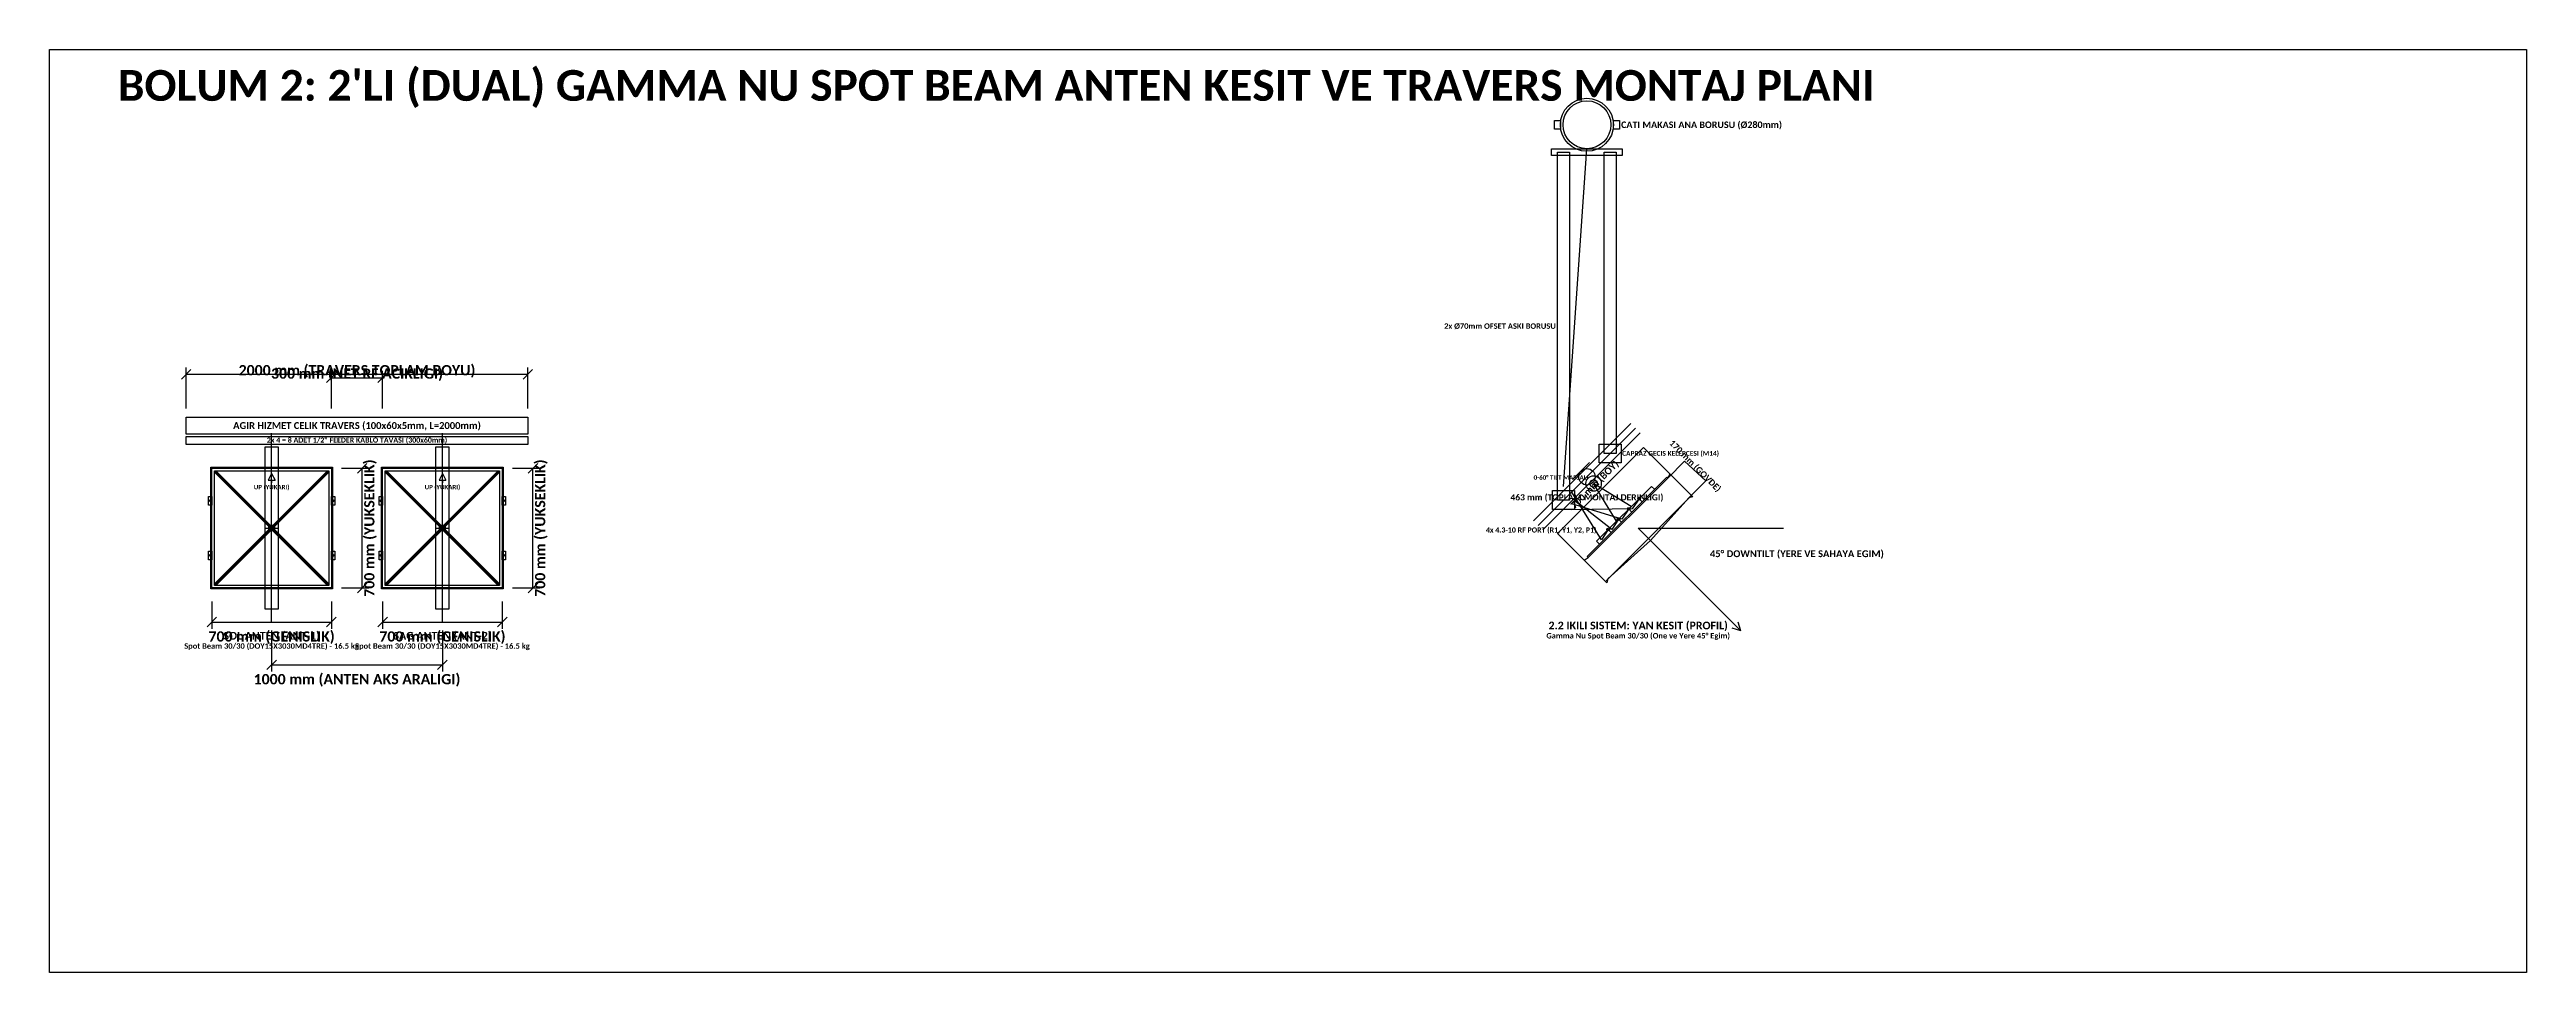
# Model space of a CAD drawing. Header units: metres. Extents: x -21.5 to 35.1, y -2.6 to 19.8.
# Drawn here: x 6.7 to 21.2, y 14.4 to 19.8 of the extents above; entities that cross this region are included whole.
import ezdxf
from ezdxf.enums import TextEntityAlignment as Align

# ---------------------------------------------------------------- set-up
doc = ezdxf.new("R2010")
doc.units = ezdxf.units.M
for name, color, linetype in [('CELIK_KIRIS_KOLON', 9, 'CONTINUOUS'), ('EKP_PANEL_ANTEN', 6, 'CONTINUOUS'), ('KABLO_TAVALARI', 6, 'CONTINUOUS'), ('METIN_BILGI', 7, 'CONTINUOUS'), ('MONTAJ_BORULARI', 2, 'CONTINUOUS'), ('OLCULER', 1, 'CONTINUOUS')]:
    doc.layers.add(name, color=color, linetype=linetype)
doc.styles.get("Standard").update_dxf_attribs({"font": 'calibrib.ttf'})

msp = doc.modelspace()

# ---------------------------------------------------------------- texts
at = {"layer": 'CELIK_KIRIS_KOLON'}
msp.add_text('AGIR HIZMET CELIK TRAVERS (100x60x5mm, L=2000mm)', height=0.04, dxfattribs=at).set_placement((8.5, 17.6), align=Align.MIDDLE_CENTER)
msp.add_text('0-60° TILT MAFSALI', height=0.026, dxfattribs=at).set_placement((15.709, 17.296), align=Align.MIDDLE_RIGHT)
at = {"layer": 'KABLO_TAVALARI'}
msp.add_text('2x 4 = 8 ADET 1/2" FEEDER KABLO TAVASI (300x60mm)', height=0.03, dxfattribs=at).set_placement((8.5, 17.515), align=Align.MIDDLE_CENTER)
msp.add_text('4x 4.3-10 RF PORT (R1, Y1, Y2, P1)', height=0.03, dxfattribs=at).set_placement((15.756, 16.989), align=Align.MIDDLE_RIGHT)
at = {"layer": 'METIN_BILGI'}
msp.add_text("BOLUM 2: 2'LI (DUAL) GAMMA NU SPOT BEAM ANTEN KESIT VE TRAVERS MONTAJ PLANI", height=0.18, dxfattribs=at).set_placement((7.1, 19.5))
for s, height, p in [('CATI MAKASI ANA BORUSU (Ø280mm)', 0.038, (15.9, 19.36)), ('CAPRAZ GECIS KELEPCESI (M14)', 0.028, (15.906, 17.437))]:
    msp.add_text(s, height=height, dxfattribs=at).set_placement(p, align=Align.MIDDLE_LEFT)
msp.add_text('2x Ø70mm OFSET ASKI BORUSU', height=0.032, dxfattribs=at).set_placement((15.518, 18.182), align=Align.MIDDLE_RIGHT)
for s, height, p in [('UP (YUKARI)', 0.026, (8, 17.24)), ('UP (YUKARI)', 0.026, (9, 17.24)), ('SOL ANTEN (ANT-1)', 0.045, (8, 16.37)), ('SAG ANTEN (ANT-2)', 0.045, (9, 16.37)), ('Gamma Nu Spot Beam 30/30 (One ve Yere 45° Egim)', 0.032, (16, 16.37)), ('2.2 IKILI SISTEM: YAN KESIT (PROFIL)', 0.045, (16, 16.43)), ('Spot Beam 30/30 (DOY15X3030MD4TRE) - 16.5 kg', 0.032, (8, 16.31)), ('Spot Beam 30/30 (DOY15X3030MD4TRE) - 16.5 kg', 0.032, (9, 16.31))]:
    msp.add_text(s, height=height, dxfattribs=at).set_placement(p, align=Align.MIDDLE_CENTER)
at = {"layer": 'OLCULER'}
for s, height, p in [('2000 mm (TRAVERS TOPLAM BOYU)', 0.06, (8.5, 17.924)), ('300 mm (NET RF ACIKLIGI)', 0.06, (8.5, 17.904)), ('463 mm (TOPLAM MONTAJ DERINLIGI)', 0.036, (15.7, 17.18)), ('700 mm (GENISLIK)', 0.06, (8, 16.366)), ('700 mm (GENISLIK)', 0.06, (9, 16.366)), ('1000 mm (ANTEN AKS ARALIGI)', 0.06, (8.5, 16.116))]:
    msp.add_text(s, height=height, dxfattribs=at).set_placement(p, align=Align.MIDDLE_CENTER)
for s, height, rotation, p in [('170 mm (GOVDE)', 0.036, -45, (16.334, 17.364)), ('700 mm (YUKSEKLIK)', 0.06, 90, (8.572, 17)), ('700 mm (YUKSEKLIK)', 0.06, 90, (9.572, 17)), ('700 mm (BOY)', 0.04, 45, (15.745, 17.255))]:
    msp.add_text(s, height=height, rotation=rotation, dxfattribs=at).set_placement(p, align=Align.MIDDLE_CENTER)
msp.add_text('45° DOWNTILT (YERE VE SAHAYA EGIM)', height=0.04, dxfattribs=at).set_placement((16.42, 16.85), align=Align.MIDDLE_LEFT)

# ---------------------------------------------------------------- linework, layer by layer
at = {"layer": 'CELIK_KIRIS_KOLON'}
for p, q in [((15.563, 17.244), (15.7, 19.22)), ((15.715, 17.384), (15.616, 17.285)), ((16.167, 17.298), (15.702, 16.833)), ((15.959, 17.126), (15.739, 17.261)), ((15.874, 17.041), (15.739, 17.261)), ((16.167, 17.298), (16.173, 17.293)), ((16.077, 17.244), (15.756, 16.923)), ((16.095, 17.227), (16.077, 17.244)), ((15.702, 16.833), (15.707, 16.827)), ((15.756, 16.923), (15.773, 16.905))]:
    msp.add_line(p, q, dxfattribs=at)
for points in [[(15.51, 19.335), (15.51, 19.385), (15.545, 19.385), (15.545, 19.335)], [(15.855, 19.335), (15.855, 19.385), (15.89, 19.385), (15.89, 19.335)], [(15.493, 19.18), (15.493, 19.22), (15.906, 19.22), (15.906, 19.18)], [(7.5, 17.55), (7.5, 17.65), (9.5, 17.65), (9.5, 17.55)], [(15.771, 17.382), (15.771, 17.492), (15.901, 17.492), (15.901, 17.382)], [(7.644, 16.644), (7.644, 17.356), (8.356, 17.356), (8.356, 16.644)], [(8.644, 16.644), (8.644, 17.356), (9.356, 17.356), (9.356, 16.644)], [(7.63, 17.135), (7.63, 17.185), (7.65, 17.185), (7.65, 17.135)], [(8.35, 17.135), (8.35, 17.185), (8.37, 17.185), (8.37, 17.135)], [(8.63, 17.135), (8.63, 17.185), (8.65, 17.185), (8.65, 17.135)], [(9.35, 17.135), (9.35, 17.185), (9.37, 17.185), (9.37, 17.135)], [(15.498, 17.109), (15.498, 17.219), (15.628, 17.219), (15.628, 17.109)], [(7.63, 16.815), (7.63, 16.865), (7.65, 16.865), (7.65, 16.815)], [(8.35, 16.815), (8.35, 16.865), (8.37, 16.865), (8.37, 16.815)], [(8.63, 16.815), (8.63, 16.865), (8.65, 16.865), (8.65, 16.815)], [(9.35, 16.815), (9.35, 16.865), (9.37, 16.865), (9.37, 16.815)]]:
    msp.add_lwpolyline(points, close=True, dxfattribs=at)
for centre, radius in [((15.7, 19.36), 0.155), ((15.7, 17.3), 0.0481), ((15.739, 17.261), 0.045), ((15.739, 17.261), 0.022), ((7.64, 17.16), 0.005), ((8.36, 17.16), 0.005), ((8.64, 17.16), 0.005), ((9.36, 17.16), 0.005), ((7.64, 16.84), 0.005), ((8.36, 16.84), 0.005), ((8.64, 16.84), 0.005), ((9.36, 16.84), 0.005)]:
    msp.add_circle(centre, radius, dxfattribs=at)
at = {"layer": 'EKP_PANEL_ANTEN'}
for p, q in [((7.665, 16.665), (8.335, 17.335)), ((7.665, 17.335), (8.335, 16.665)), ((7.665, 16.673), (8.327, 17.335)), ((7.665, 17.327), (8.327, 16.665)), ((7.673, 17.335), (8.335, 16.673)), ((7.673, 16.665), (8.335, 17.327)), ((8.665, 16.665), (9.335, 17.335)), ((8.665, 17.335), (9.335, 16.665)), ((8.665, 16.673), (9.327, 17.335)), ((8.665, 17.327), (9.327, 16.665)), ((8.673, 17.335), (9.335, 16.673)), ((8.673, 16.665), (9.335, 17.327)), ((15.707, 16.827), (16.173, 17.293)), ((16.173, 17.293), (16.187, 17.316)), ((16.187, 17.316), (16.32, 17.183)), ((16.308, 17.187), (15.813, 16.692)), ((16.297, 17.177), (16.073, 16.927)), ((16.32, 17.183), (16.297, 17.177)), ((7.965, 17), (8.035, 17)), ((8, 16.965), (8, 17.035)), ((8.965, 17), (9.035, 17)), ((9, 16.965), (9, 17.035)), ((15.684, 16.813), (15.707, 16.827)), ((16.073, 16.927), (15.823, 16.703)), ((15.817, 16.68), (15.684, 16.813)), ((15.823, 16.703), (15.817, 16.68))]:
    msp.add_line(p, q, dxfattribs=at)
for points in [[(7.65, 16.65), (7.65, 17.35), (8.35, 17.35), (8.35, 16.65)], [(7.665, 16.665), (7.665, 17.335), (8.335, 17.335), (8.335, 16.665)], [(8.65, 16.65), (8.65, 17.35), (9.35, 17.35), (9.35, 16.65)], [(8.665, 16.665), (8.665, 17.335), (9.335, 17.335), (9.335, 16.665)]]:
    msp.add_lwpolyline(points, close=True, dxfattribs=at)
for centre in [(8, 17), (9, 17)]:
    msp.add_circle(centre, 0.018, dxfattribs=at)
at = {"layer": 'KABLO_TAVALARI'}
for p, q in [((15.785, 16.932), (15.611, 17.211)), ((15.845, 16.992), (15.611, 17.176)), ((15.905, 17.052), (15.611, 17.141)), ((15.965, 17.112), (15.611, 17.106)), ((15.945, 17.112), (15.905, 17.052)), ((15.963, 17.094), (15.945, 17.112)), ((16.005, 17.172), (15.965, 17.112)), ((16.023, 17.154), (16.005, 17.172)), ((15.825, 16.992), (15.785, 16.932)), ((15.842, 16.974), (15.825, 16.992)), ((15.885, 17.052), (15.845, 16.992)), ((15.902, 17.034), (15.885, 17.052))]:
    msp.add_line(p, q, dxfattribs=at)
msp.add_lwpolyline([(7.5, 17.49), (7.5, 17.535), (9.5, 17.535), (9.5, 17.49)], close=True, dxfattribs=at)
for centre in [(15.945, 17.112), (16.005, 17.172), (15.825, 16.992), (15.885, 17.052)]:
    msp.add_circle(centre, 0.008, dxfattribs=at)
at = {"layer": 'METIN_BILGI'}
for p, q in [((8, 17.32), (7.98, 17.28)), ((7.98, 17.28), (8.02, 17.28)), ((8, 17.32), (8.02, 17.28)), ((8, 17.28), (8, 17.265)), ((9, 17.32), (8.98, 17.28)), ((8.98, 17.28), (9.02, 17.28)), ((9, 17.32), (9.02, 17.28)), ((9, 17.28), (9, 17.265))]:
    msp.add_line(p, q, dxfattribs=at)
msp.add_lwpolyline([(6.7, 14.4), (6.7, 19.8), (21.2, 19.8), (21.2, 14.4)], close=True, dxfattribs=at)
at = {"layer": 'MONTAJ_BORULARI'}
for p, q in [((8, 16.445), (8, 17.555)), ((9, 16.445), (9, 17.555)), ((15.957, 17.612), (15.388, 17.043)), ((15.984, 17.585), (15.415, 17.016)), ((16.011, 17.558), (15.442, 16.989))]:
    msp.add_line(p, q, dxfattribs=at)
for points in [[(15.528, 17.164), (15.528, 19.2), (15.598, 19.2), (15.598, 17.164)], [(15.801, 17.437), (15.801, 19.2), (15.871, 19.2), (15.871, 17.437)], [(7.962, 16.525), (7.962, 17.475), (8.038, 17.475), (8.038, 16.525)], [(8.962, 16.525), (8.962, 17.475), (9.038, 17.475), (9.038, 16.525)]]:
    msp.add_lwpolyline(points, close=True, dxfattribs=at)
msp.add_circle((15.7, 19.36), 0.14, dxfattribs=at)
at = {"layer": 'OLCULER'}
for p, q in [((7.472, 17.872), (7.528, 17.928)), ((7.5, 17.7), (7.5, 17.94)), ((7.5, 17.9), (9.5, 17.9)), ((8.322, 17.852), (8.378, 17.908)), ((8.35, 17.7), (8.35, 17.92)), ((8.35, 17.88), (8.65, 17.88)), ((8.622, 17.852), (8.678, 17.908)), ((8.65, 17.7), (8.65, 17.92)), ((9.472, 17.872), (9.528, 17.928)), ((9.5, 17.7), (9.5, 17.94)), ((15.528, 16.968), (16.032, 17.472)), ((16.187, 17.316), (16.032, 17.472)), ((8.41, 17.35), (8.57, 17.35)), ((8.502, 17.322), (8.558, 17.378)), ((8.53, 16.65), (8.53, 17.35)), ((9.41, 17.35), (9.57, 17.35)), ((9.502, 17.322), (9.558, 17.378)), ((9.53, 16.65), (9.53, 17.35)), ((16.173, 17.293), (16.272, 17.392)), ((16.272, 17.392), (16.396, 17.276)), ((16.297, 17.177), (16.396, 17.276)), ((15.684, 16.813), (15.528, 16.968)), ((16, 17), (16.85, 17)), ((16, 17), (16.601, 16.399)), ((8.502, 16.622), (8.558, 16.678)), ((9.502, 16.622), (9.558, 16.678)), ((7.65, 16.57), (7.65, 16.41)), ((8.35, 16.57), (8.35, 16.41)), ((8.41, 16.65), (8.57, 16.65)), ((8.65, 16.57), (8.65, 16.41)), ((9.35, 16.57), (9.35, 16.41)), ((9.41, 16.65), (9.57, 16.65)), ((7.622, 16.422), (7.678, 16.478)), ((7.65, 16.45), (8.35, 16.45)), ((8, 16.4), (8, 16.16)), ((8.322, 16.422), (8.378, 16.478)), ((8.622, 16.422), (8.678, 16.478)), ((8.65, 16.45), (9.35, 16.45)), ((9, 16.4), (9, 16.16)), ((9.322, 16.422), (9.378, 16.478)), ((16.601, 16.399), (16.551, 16.414)), ((16.601, 16.399), (16.586, 16.449)), ((7.972, 16.172), (8.028, 16.228)), ((8, 16.2), (9, 16.2)), ((8.972, 16.172), (9.028, 16.228))]:
    msp.add_line(p, q, dxfattribs=at)

msp.set_redraw_order([(e.dxf.handle, doc.entitydb.next_handle()) for e in msp.query("TEXT MTEXT ATTDEF DIMENSION ARC_DIMENSION")])  # texts and dimensions are drawn at this point

doc.saveas('drawing.dxf')
